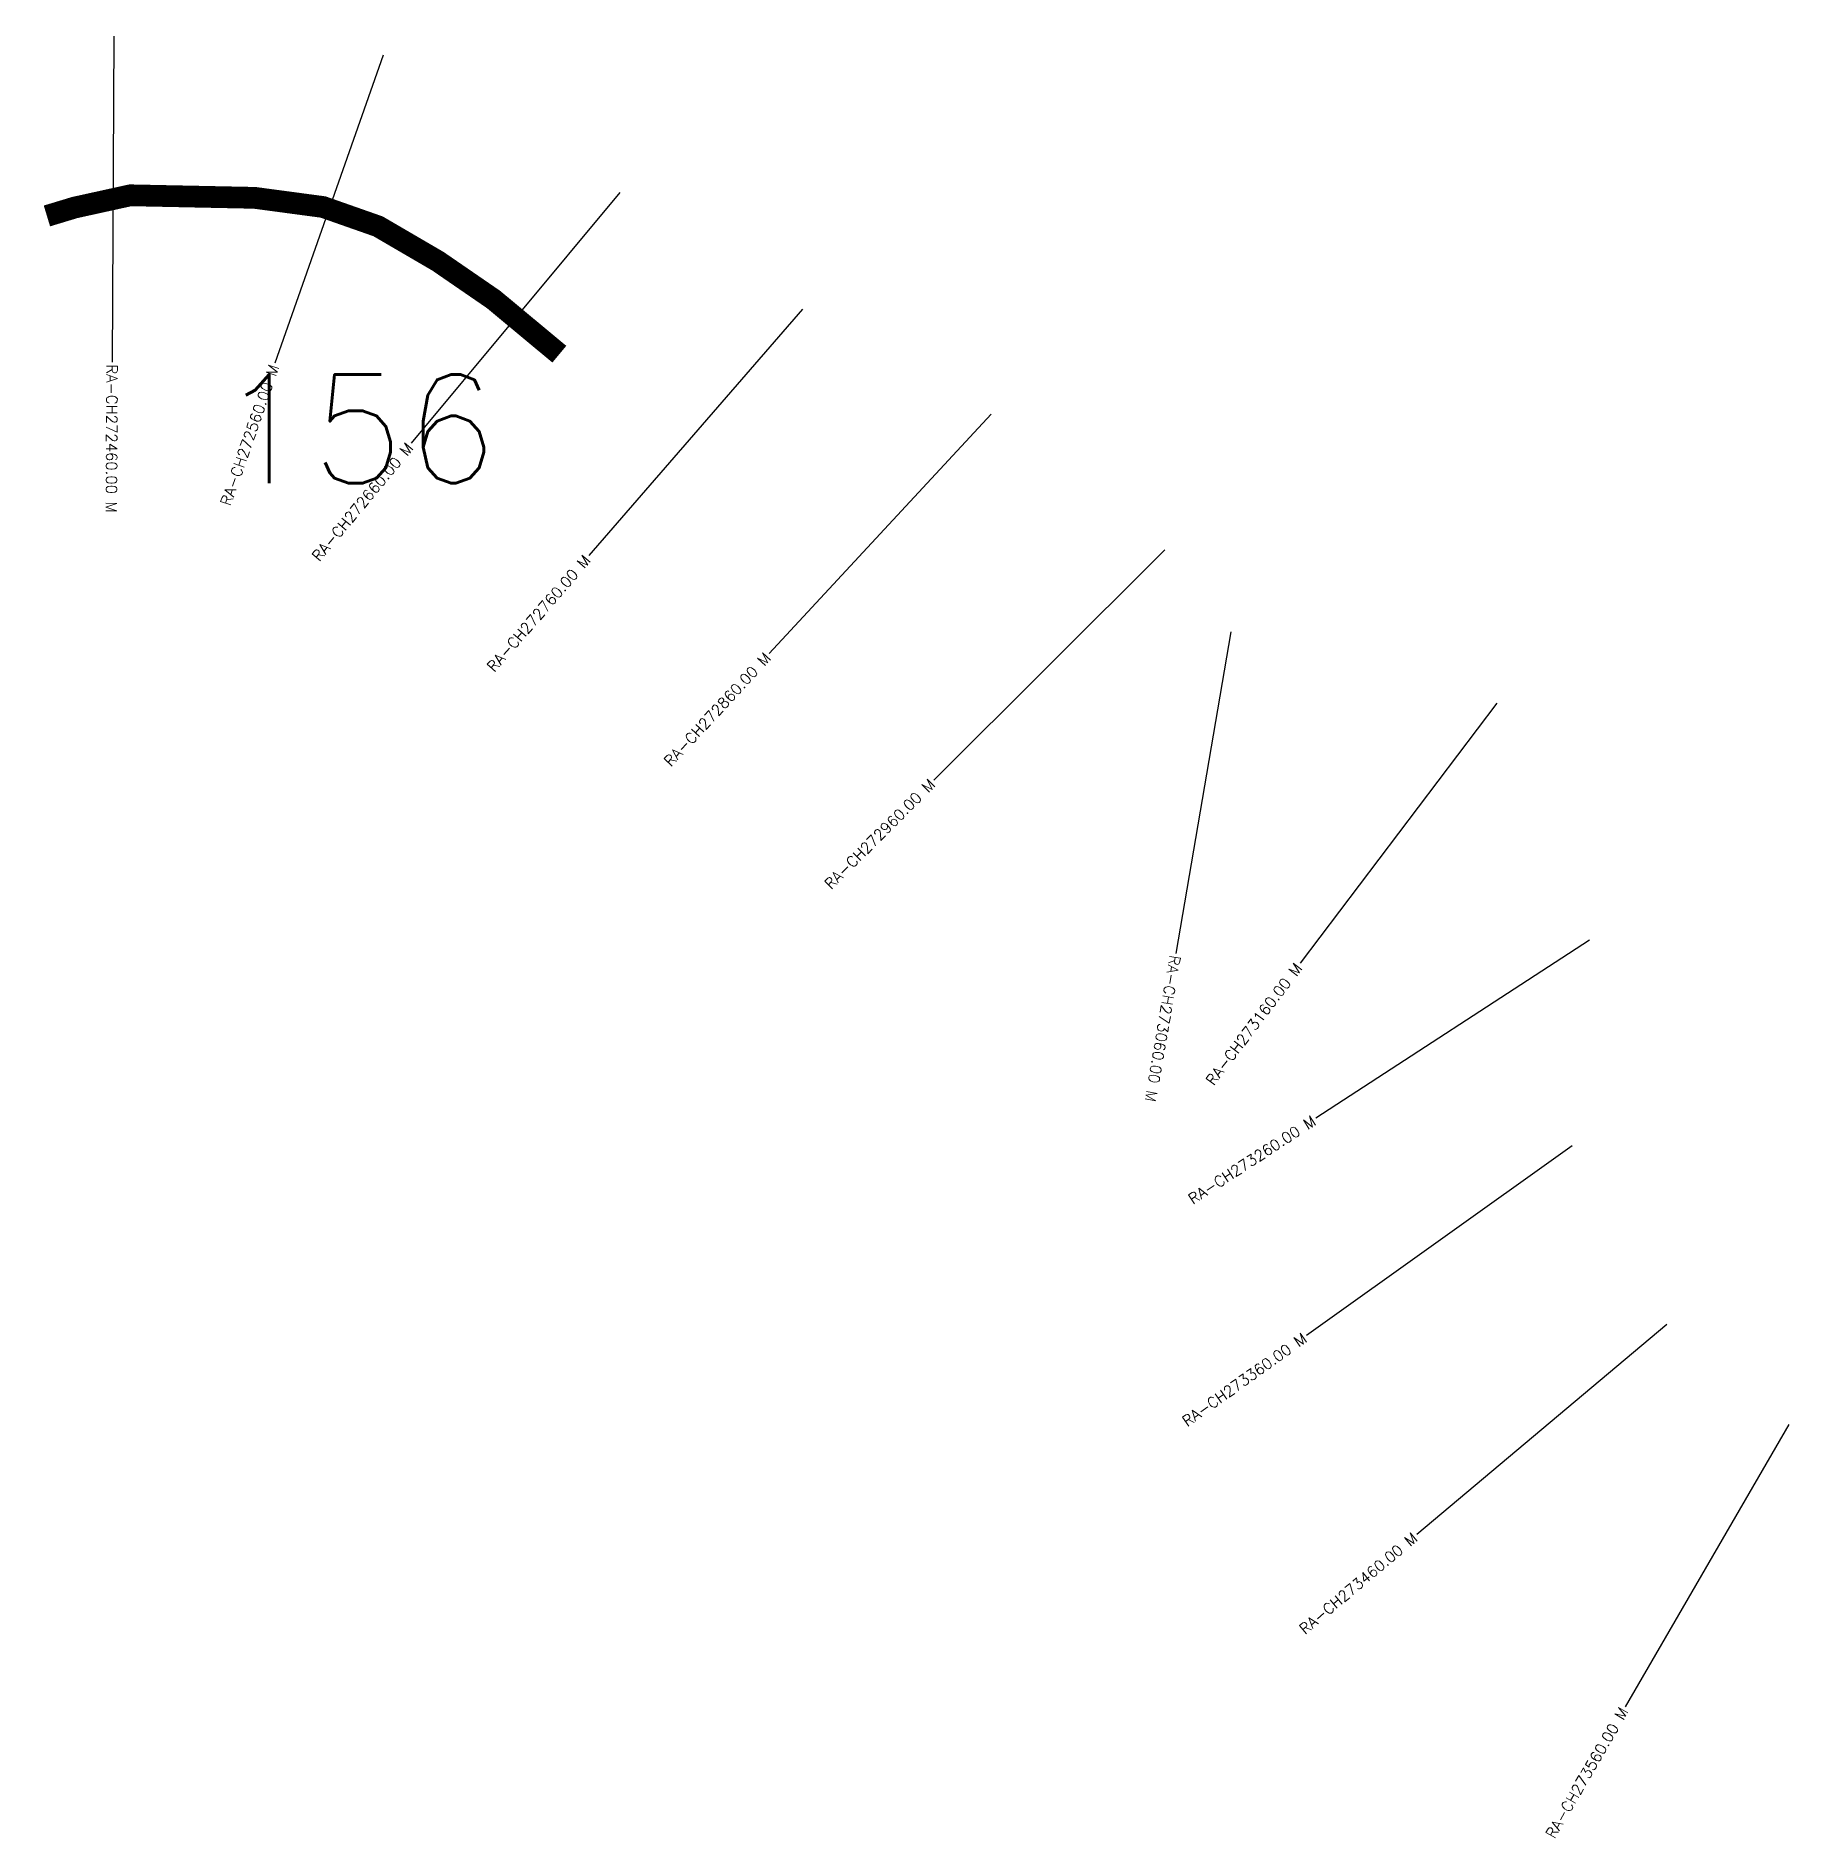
# Model space of a CAD drawing. Header units: metres. Extents: x 281485 to 287357, y 2025748 to 2031196.
# Drawn here: x 282270 to 283076, y 2028790 to 2029619 of the extents above; entities that cross this region are included whole.
import ezdxf
from ezdxf.enums import TextEntityAlignment as Align

# ---------------------------------------------------------------- set-up
doc = ezdxf.new("R2010")
doc.units = ezdxf.units.M
for name, color, linetype in [('ARTIFICIALLY PROTECTED', 4, 'Continuous'), ('CS', 134, 'Continuous'), ('CSMark', 6, 'Continuous')]:
    doc.layers.add(name, color=color, linetype=linetype)
doc.styles.get("Standard").update_dxf_attribs({"font": 'simplex.shx'})

msp = doc.modelspace()

# ---------------------------------------------------------------- texts
at = {"insert": (282353.57, 2029462.84), "char_height": 50, "attachment_point": 1}
msp.add_mtext_dynamic_manual_height_columns('156', width=84.3741, gutter_width=1, heights=[74.19], dxfattribs=at)
at = {"layer": 'CSMark'}
for s, rotation, p in [('RA-CH272460.00 M', 269.71883, (282304.86, 2029467.5)), ('RA-CH273060.00 M', 260.25839, (282793.65, 2029195.69))]:
    msp.add_text(s, height=5, rotation=rotation, dxfattribs=at).set_placement(p, align=Align.MIDDLE_LEFT)
for s, rotation, p in [('RA-CH272560.00 M', 70.66443, (282379.42, 2029467.21)), ('RA-CH272660.00 M', 50.25695, (282441.79, 2029430.49)), ('RA-CH272760.00 M', 49.06849, (282523.34, 2029378.81)), ('RA-CH272860.00 M', 47.17805, (282606.3, 2029333.89)), ('RA-CH272960.00 M', 44.91523, (282681.88, 2029275.63)), ('RA-CH273160.00 M', 52.8702, (282850.37, 2029191.35)), ('RA-CH273260.00 M', 33.07707, (282857.46, 2029120.34)), ('RA-CH273360.00 M', 35.53966, (282853.14, 2029020.46)), ('RA-CH273460.00 M', 40.00916, (282903.87, 2028928.92)), ('RA-CH273560.00 M', 59.87564, (282999.96, 2028849.41))]:
    msp.add_text(s, height=5, rotation=rotation, dxfattribs=at).set_placement(p, align=Align.MIDDLE_RIGHT)

# ---------------------------------------------------------------- linework, layer by layer
at = {"layer": 'ARTIFICIALLY PROTECTED', "const_width": 10, "flags": 128}
msp.add_lwpolyline([(282274.91, 2029535.77), (282287.68, 2029539.64), (282313.27, 2029545.27), (282347.4, 2029544.57), (282370.43, 2029544.1), (282401.85, 2029539.89), (282427.13, 2029531.01), (282454.69, 2029514.93), (282480.26, 2029497.34), (282510.48, 2029472.21)], dxfattribs=at)
at = {"layer": 'CS'}
for p, q in [((282305.61, 2029618.5), (282304.87, 2029468.5)), ((282429.42, 2029609.69), (282379.76, 2029468.15)), ((282538.34, 2029546.59), (282442.43, 2029431.26)), ((282622.26, 2029492.89), (282523.99, 2029379.57)), ((282708.94, 2029444.64), (282606.98, 2029334.62)), ((282788.81, 2029382.24), (282682.59, 2029276.33)), ((282819.2, 2029344.52), (282793.82, 2029196.68)), ((282941.52, 2029311.73), (282850.97, 2029192.14)), ((282983.98, 2029202.75), (282858.29, 2029120.88)), ((282976.01, 2029108.23), (282853.96, 2029021.04)), ((283019.53, 2029026), (282904.63, 2028929.56)), ((283075.74, 2028980.01), (283000.46, 2028850.27))]:
    msp.add_line(p, q, dxfattribs=at)

msp.set_redraw_order([(e.dxf.handle, doc.entitydb.next_handle()) for e in msp.query("TEXT MTEXT ATTDEF DIMENSION ARC_DIMENSION")])  # texts and dimensions are drawn at this point

doc.saveas('drawing.dxf')
